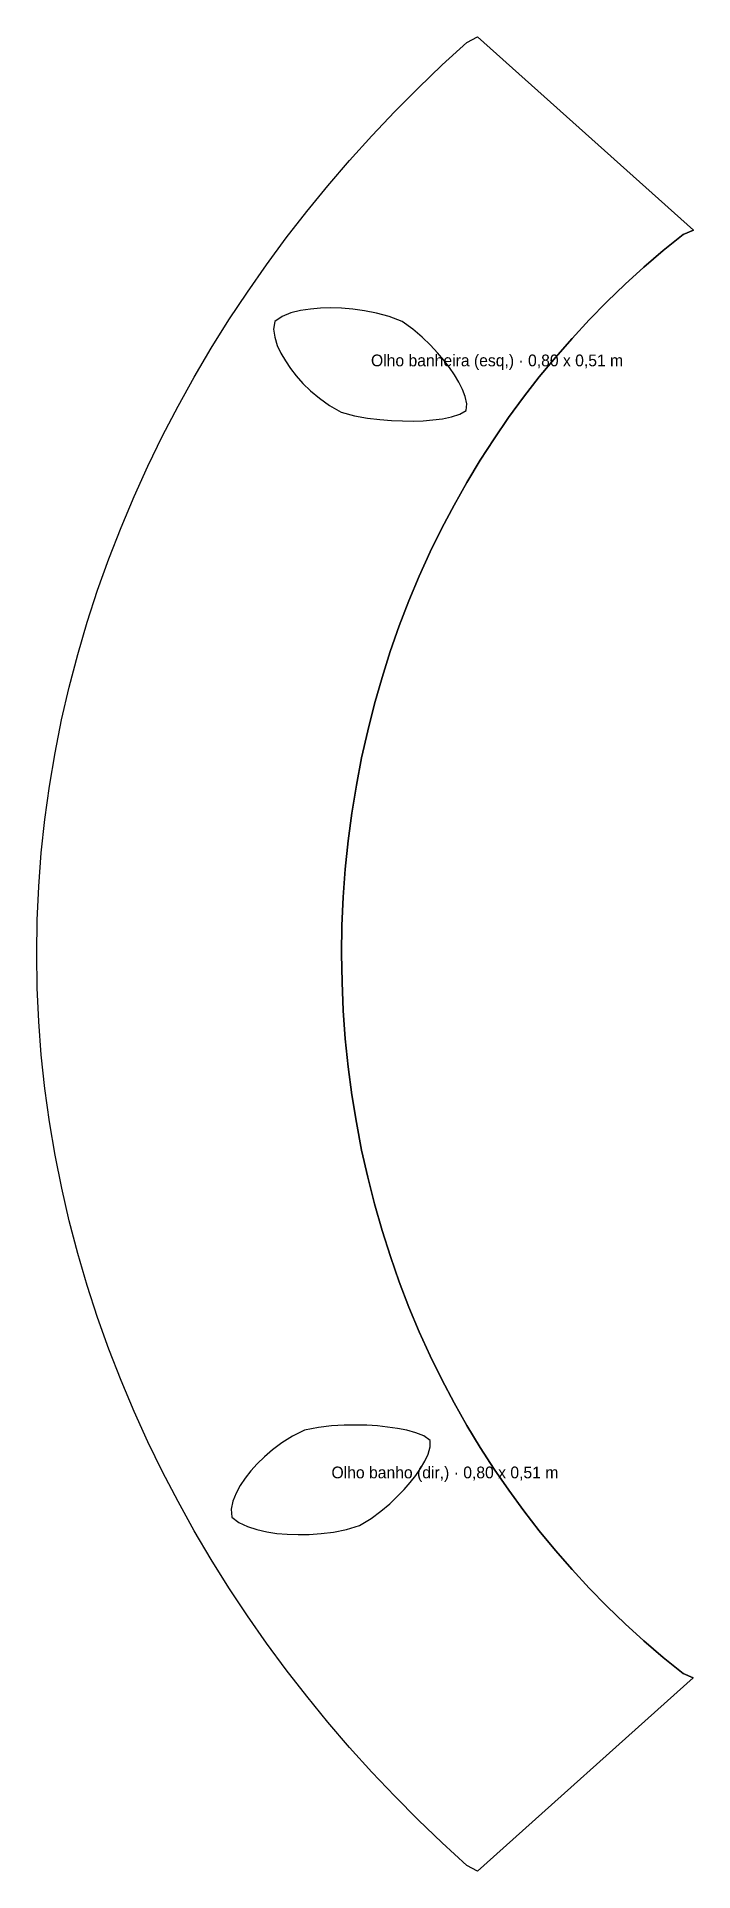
# Model space of a CAD drawing. Header units: metres. Extents: x 0 to 50.3, y -0.6 to 11.6.
# Drawn here: x 42.15 to 44.94, y 0 to 7.81 of the extents above; entities that cross this region are included whole.
import ezdxf

# ---------------------------------------------------------------- set-up
doc = ezdxf.new("R2010")
doc.units = ezdxf.units.M
for name, color, linetype in [('CONTORNO', 7, 'Continuous'), ('KEDER', 5, 'Continuous'), ('RECORTE', 3, 'Continuous'), ('TEXTO', 2, 'Continuous')]:
    doc.layers.add(name, color=color, linetype=linetype)

msp = doc.modelspace()

# ---------------------------------------------------------------- texts
at = {"layer": 'TEXTO'}
for s, p in [('Olho banheira (esq,) · 0,80 x 0,51 m', (43.5707, 6.4041)), ('Olho banho (dir,) · 0,80 x 0,51 m', (43.4025, 1.6722))]:
    msp.add_text(s, height=0.05, dxfattribs=at).set_placement(p)

# ---------------------------------------------------------------- linework, layer by layer
at = {"layer": 'CONTORNO'}
msp.add_lwpolyline([(44.0248, 0), (43.9796, 0.0252), (43.8746, 0.1207), (43.7721, 0.2187), (43.672, 0.3192), (43.5744, 0.4221), (43.4793, 0.5274), (43.3869, 0.6349), (43.2971, 0.7448), (43.21, 0.8569), (43.1258, 0.9711), (43.0444, 1.0874), (42.9659, 1.2059), (42.8905, 1.3263), (42.8182, 1.4487), (42.749, 1.5731), (42.6832, 1.6993), (42.6207, 1.8274), (42.5617, 1.9571), (42.5062, 2.0886), (42.4544, 2.2216), (42.4064, 2.3561), (42.3621, 2.4921), (42.3218, 2.6293), (42.2855, 2.7677), (42.2533, 2.9072), (42.2253, 3.0477), (42.2014, 3.189), (42.1818, 3.3311), (42.1665, 3.4737), (42.1555, 3.6167), (42.149, 3.76), (42.1468, 3.9035), (42.1489, 4.0469), (42.1555, 4.1902), (42.1664, 4.3333), (42.1817, 4.4759), (42.2013, 4.6179), (42.2252, 4.7592), (42.2532, 4.8997), (42.2854, 5.0392), (42.3217, 5.1776), (42.362, 5.3149), (42.4062, 5.4508), (42.4542, 5.5853), (42.506, 5.7184), (42.5614, 5.8498), (42.6204, 5.9796), (42.6829, 6.1076), (42.7488, 6.2339), (42.8179, 6.3582), (42.8902, 6.4807), (42.9656, 6.6012), (43.0441, 6.7196), (43.1255, 6.8359), (43.2097, 6.9502), (43.2968, 7.0622), (43.3866, 7.1721), (43.479, 7.2796), (43.5741, 7.3849), (43.6718, 7.4878), (43.7719, 7.5882), (43.8745, 7.6862), (43.9795, 7.7816), (44.0248, 7.8066), (44.9437, 6.9837), (44.9006, 6.9653), (44.8158, 6.8969), (44.7333, 6.8263), (44.6533, 6.7536), (44.5755, 6.6789), (44.5, 6.602), (44.4269, 6.523), (44.356, 6.4419), (44.2874, 6.3587), (44.221, 6.2733), (44.157, 6.1857), (44.0953, 6.096), (44.0359, 6.004), (43.979, 5.9098), (43.9245, 5.8134), (43.8725, 5.7149), (43.8231, 5.6141), (43.7764, 5.5112), (43.7324, 5.4063), (43.6913, 5.2993), (43.6531, 5.1904), (43.6178, 5.0797), (43.5857, 4.9673), (43.5567, 4.8533), (43.5309, 4.7379), (43.5084, 4.6212), (43.4893, 4.5033), (43.4736, 4.3845), (43.4613, 4.265), (43.4525, 4.1448), (43.4472, 4.0243), (43.4455, 3.9035), (43.4473, 3.7828), (43.4526, 3.6623), (43.4614, 3.5421), (43.4736, 3.4225), (43.4894, 3.3037), (43.5085, 3.1859), (43.531, 3.0692), (43.5568, 2.9538), (43.5858, 2.8398), (43.618, 2.7274), (43.6532, 2.6167), (43.6914, 2.5078), (43.7326, 2.4008), (43.7766, 2.2959), (43.8233, 2.193), (43.8727, 2.0923), (43.9247, 1.9937), (43.9792, 1.8973), (44.0361, 1.8032), (44.0955, 1.7112), (44.1572, 1.6214), (44.2213, 1.5339), (44.2876, 1.4485), (44.3562, 1.3652), (44.4271, 1.2841), (44.5002, 1.2051), (44.5757, 1.1282), (44.6534, 1.0534), (44.7334, 0.9807), (44.8158, 0.9101), (44.9006, 0.8416), (44.9436, 0.823)], close=True, dxfattribs=at)
at = {"layer": 'KEDER'}
for points in [[(44.0248, 0), (43.9796, 0.0252), (43.8746, 0.1207), (43.7721, 0.2187), (43.672, 0.3192), (43.5744, 0.4221), (43.4793, 0.5274), (43.3869, 0.6349), (43.2971, 0.7448), (43.21, 0.8569), (43.1258, 0.9711), (43.0444, 1.0874), (42.9659, 1.2059), (42.8905, 1.3263), (42.8182, 1.4487), (42.749, 1.5731), (42.6832, 1.6993), (42.6207, 1.8274), (42.5617, 1.9571), (42.5062, 2.0886), (42.4544, 2.2216), (42.4064, 2.3561), (42.3621, 2.4921), (42.3218, 2.6293), (42.2855, 2.7677), (42.2533, 2.9072), (42.2253, 3.0477), (42.2014, 3.189), (42.1818, 3.3311), (42.1665, 3.4737), (42.1555, 3.6167), (42.149, 3.76), (42.1468, 3.9035), (42.1489, 4.0469), (42.1555, 4.1902), (42.1664, 4.3333), (42.1817, 4.4759), (42.2013, 4.6179), (42.2252, 4.7592), (42.2532, 4.8997), (42.2854, 5.0392), (42.3217, 5.1776), (42.362, 5.3149), (42.4062, 5.4508), (42.4542, 5.5853), (42.506, 5.7184), (42.5614, 5.8498), (42.6204, 5.9796), (42.6829, 6.1076), (42.7488, 6.2339), (42.8179, 6.3582), (42.8902, 6.4807), (42.9656, 6.6012), (43.0441, 6.7196), (43.1255, 6.8359), (43.2097, 6.9502), (43.2968, 7.0622), (43.3866, 7.1721), (43.479, 7.2796), (43.5741, 7.3849), (43.6718, 7.4878), (43.7719, 7.5882), (43.8745, 7.6862), (43.9795, 7.7816), (44.0248, 7.8066)], [(44.0248, 7.8066), (44.9437, 6.9837)], [(44.9436, 0.823), (44.9006, 0.8416), (44.8158, 0.9101), (44.7334, 0.9807), (44.6534, 1.0534), (44.5757, 1.1282), (44.5002, 1.2051), (44.4271, 1.2841), (44.3562, 1.3652), (44.2876, 1.4485), (44.2213, 1.5339), (44.1572, 1.6214), (44.0955, 1.7112), (44.0361, 1.8032), (43.9792, 1.8973), (43.9247, 1.9937), (43.8727, 2.0923), (43.8233, 2.193), (43.7766, 2.2959), (43.7326, 2.4008), (43.6914, 2.5078), (43.6532, 2.6167), (43.618, 2.7274), (43.5858, 2.8398), (43.5568, 2.9538), (43.531, 3.0692), (43.5085, 3.1859), (43.4894, 3.3037), (43.4736, 3.4225), (43.4614, 3.5421), (43.4526, 3.6623), (43.4473, 3.7828), (43.4455, 3.9035), (43.4472, 4.0243), (43.4525, 4.1448), (43.4613, 4.265), (43.4736, 4.3845), (43.4893, 4.5033), (43.5084, 4.6212), (43.5309, 4.7379), (43.5567, 4.8533), (43.5857, 4.9673), (43.6178, 5.0797), (43.6531, 5.1904), (43.6913, 5.2993), (43.7324, 5.4063), (43.7764, 5.5112), (43.8231, 5.6141), (43.8725, 5.7149), (43.9245, 5.8134), (43.979, 5.9098), (44.0359, 6.004), (44.0953, 6.096), (44.157, 6.1857), (44.221, 6.2733), (44.2874, 6.3587), (44.356, 6.4419), (44.4269, 6.523), (44.5, 6.602), (44.5755, 6.6789), (44.6533, 6.7536), (44.7333, 6.8263), (44.8158, 6.8969), (44.9006, 6.9653), (44.9437, 6.9837)], [(44.0248, 0), (44.9436, 0.823)]]:
    msp.add_lwpolyline(points, dxfattribs=at)
at = {"layer": 'RECORTE'}
for points in [[(43.9763, 6.2162), (43.979, 6.2442), (43.9719, 6.2749), (43.9599, 6.3057), (43.9443, 6.3366), (43.9258, 6.3675), (43.9046, 6.3985), (43.8807, 6.4299), (43.8538, 6.462), (43.8237, 6.4947), (43.7893, 6.5283), (43.7496, 6.5623), (43.7034, 6.5945), (43.6485, 6.6154), (43.5943, 6.6301), (43.5424, 6.6405), (43.4929, 6.6474), (43.4458, 6.6513), (43.4004, 6.6525), (43.3563, 6.6514), (43.313, 6.6476), (43.2707, 6.6411), (43.2297, 6.6311), (43.1919, 6.6162), (43.1614, 6.5951), (43.156, 6.5623), (43.1608, 6.5276), (43.1718, 6.4932), (43.1872, 6.4595), (43.206, 6.4267), (43.2278, 6.3946), (43.2527, 6.3629), (43.281, 6.3315), (43.3134, 6.3), (43.3508, 6.2684), (43.3938, 6.2374), (43.4435, 6.2095), (43.5005, 6.1939), (43.556, 6.1839), (43.6084, 6.1775), (43.658, 6.1735), (43.705, 6.1715), (43.7498, 6.1712), (43.7929, 6.1727), (43.8345, 6.1759), (43.8747, 6.1812), (43.9132, 6.1889), (43.9487, 6.1998)], [(43.8223, 1.8338), (43.7959, 1.8525), (43.7613, 1.8662), (43.7232, 1.8766), (43.683, 1.8845), (43.6412, 1.8904), (43.5982, 1.8949), (43.5534, 1.8978), (43.5062, 1.899), (43.4562, 1.8983), (43.403, 1.8951), (43.3465, 1.8886), (43.2881, 1.8765), (43.2364, 1.8516), (43.1912, 1.8233), (43.1517, 1.794), (43.1169, 1.7643), (43.0861, 1.7344), (43.0587, 1.704), (43.0344, 1.6731), (43.0136, 1.6415), (42.9961, 1.6089), (42.9827, 1.5751), (42.9752, 1.5405), (42.9781, 1.5071), (43.0076, 1.4842), (43.0449, 1.4671), (43.0851, 1.4542), (43.1269, 1.4447), (43.1699, 1.438), (43.2144, 1.4341), (43.2603, 1.4325), (43.308, 1.4333), (43.358, 1.4369), (43.4106, 1.4437), (43.4659, 1.4546), (43.5223, 1.4718), (43.571, 1.501), (43.6133, 1.5325), (43.6503, 1.564), (43.6829, 1.5949), (43.7119, 1.6252), (43.7379, 1.655), (43.7611, 1.6846), (43.7819, 1.7146), (43.8, 1.7448), (43.8143, 1.7753), (43.8233, 1.8056)]]:
    msp.add_lwpolyline(points, close=True, dxfattribs=at)

msp.set_redraw_order([(e.dxf.handle, doc.entitydb.next_handle()) for e in msp.query("TEXT MTEXT ATTDEF DIMENSION ARC_DIMENSION")])  # texts and dimensions are drawn at this point

doc.saveas('drawing.dxf')
